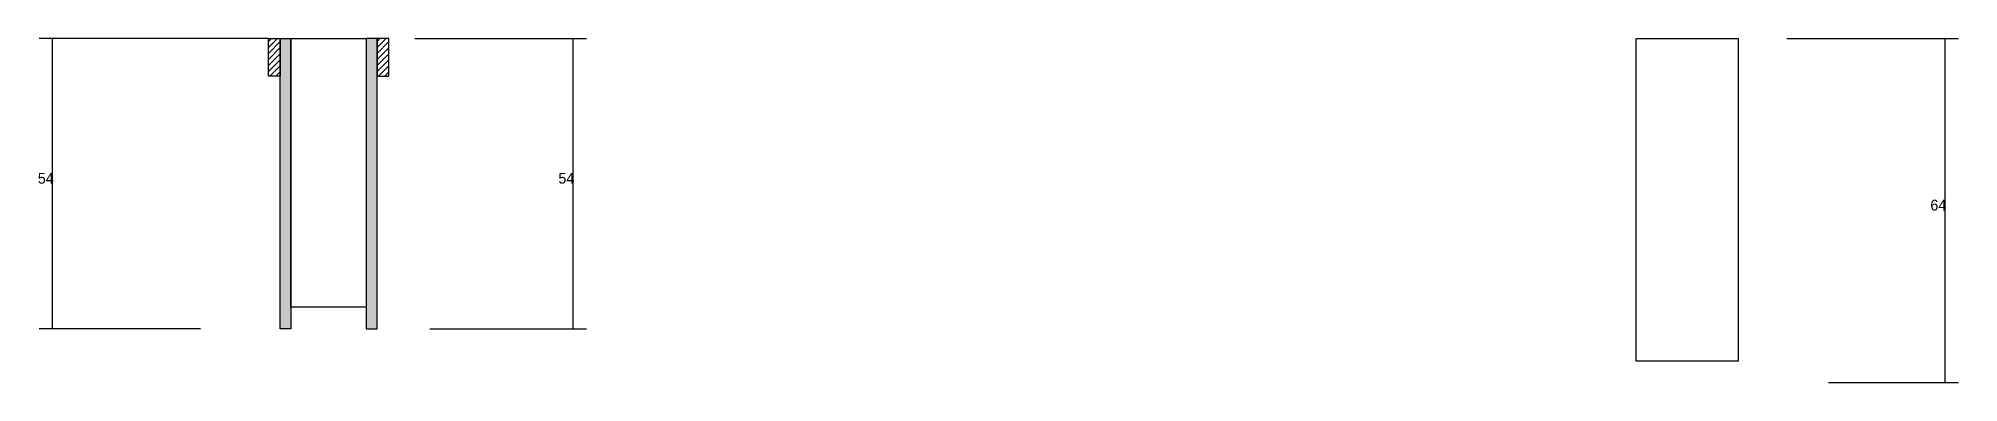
# Model space of a CAD drawing. Header units: metres. Extents: x -65046 to 21926, y -45195 to 1016.
# Drawn here: x 20607 to 21320, y -7429 to -7301 of the extents above; entities that cross this region are included whole.
import ezdxf

# ---------------------------------------------------------------- set-up
doc = ezdxf.new("R2010")
doc.units = ezdxf.units.M
for name, color, linetype in [('CONCRETO', 251, 'Continuous'), ('COTA', 241, 'Continuous'), ('Hachura', 253, 'Continuous'), ('Madeira', 126, 'Continuous'), ('Painéis', 200, 'Continuous')]:
    doc.layers.add(name, color=color, linetype=linetype)

msp = doc.modelspace()

# ---------------------------------------------------------------- texts
at = {"layer": 'COTA'}
for s, p in [('54', (20606.3, -7354.6)), ('54', (20799.8, -7354.6)), ('64', (21309.8, -7364.6))]:
    msp.add_text(s, height=4, dxfattribs=at).set_placement(p)

# ---------------------------------------------------------------- hatches: boundary and pattern name
at = {"layer": 'Hachura'}
h = msp.add_hatch(dxfattribs=at)
h.set_pattern_fill('ANSI31', scale=0.5)
h.paths.add_polyline_path([(20696.4, -7314.6), (20692, -7314.6), (20692, -7314.6), (20692, -7300.6), (20692, -7300.6), (20696.4, -7300.6), (20696.4, -7300.6), (20696.4, -7314.6)])
h = msp.add_hatch(color=8, dxfattribs=at)
h.dxf.hatch_style = 1
h.paths.add_polyline_path([(20700.4, -7300.6), (20696.4, -7300.6), (20696.4, -7300.6), (20696.4, -7408.6), (20696.4, -7408.6), (20700.4, -7408.6), (20700.4, -7408.6), (20700.4, -7300.6)])
h = msp.add_hatch(color=8, dxfattribs=at)
h.dxf.hatch_style = 1
h.paths.add_polyline_path([(20732.4, -7300.6), (20728.4, -7300.6), (20728.4, -7300.6), (20728.4, -7408.6), (20728.4, -7408.6), (20732.4, -7408.6), (20732.4, -7408.6), (20732.4, -7300.6)])
h = msp.add_hatch(dxfattribs=at)
h.set_pattern_fill('ANSI31', scale=0.5)
h.paths.add_polyline_path([(20732.4, -7314.6), (20736.8, -7314.6), (20736.8, -7314.6), (20736.8, -7300.6), (20736.8, -7300.6), (20732.4, -7300.6), (20732.4, -7300.6), (20732.4, -7314.6)])

# ---------------------------------------------------------------- linework, layer by layer
at = {"layer": 'CONCRETO'}
for points in [[(20700.4, -7300.6), (20700.4, -7300.6), (20728.4, -7300.6), (20728.4, -7328.6), (20728.4, -7328.6), (20728.4, -7400.6), (20700.4, -7400.6), (20700.4, -7300.6)], [(21200.4, -7300.6), (21200.4, -7300.6), (21238.4, -7300.6), (21238.4, -7328.6), (21238.4, -7328.6), (21238.4, -7420.6), (21200.4, -7420.6), (21200.4, -7300.6)]]:
    msp.add_lwpolyline(points, close=True, dxfattribs=at)
at = {"layer": 'COTA'}
for p, q in [((20692, -7300.6), (20606.8, -7300.6)), ((20611.8, -7408.6), (20611.8, -7300.6)), ((20746.4, -7300.6), (20810.3, -7300.6)), ((20805.3, -7408.6), (20805.3, -7300.6)), ((21256.4, -7300.6), (21320.3, -7300.6)), ((21315.3, -7428.6), (21315.3, -7300.6)), ((20666.8, -7408.6), (20606.8, -7408.6)), ((20752, -7408.6), (20810.3, -7408.6)), ((21272, -7428.6), (21320.3, -7428.6))]:
    msp.add_line(p, q, dxfattribs=at)
at = {"layer": 'Madeira'}
for points in [[(20696.4, -7314.6), (20692, -7314.6), (20692, -7300.6), (20696.4, -7300.6)], [(20732.4, -7314.6), (20736.8, -7314.6), (20736.8, -7300.6), (20732.4, -7300.6)]]:
    msp.add_lwpolyline(points, close=True, dxfattribs=at)
at = {"layer": 'Painéis'}
for points in [[(20696.4, -7300.6), (20700.4, -7300.6), (20700.4, -7408.6), (20696.4, -7408.6)], [(20732.4, -7300.6), (20728.4, -7300.6), (20728.4, -7408.6), (20732.4, -7408.6)]]:
    msp.add_lwpolyline(points, close=True, dxfattribs=at)

msp.set_redraw_order([(e.dxf.handle, doc.entitydb.next_handle()) for e in msp.query("TEXT MTEXT ATTDEF DIMENSION ARC_DIMENSION")])  # texts and dimensions are drawn at this point

doc.saveas('drawing.dxf')
